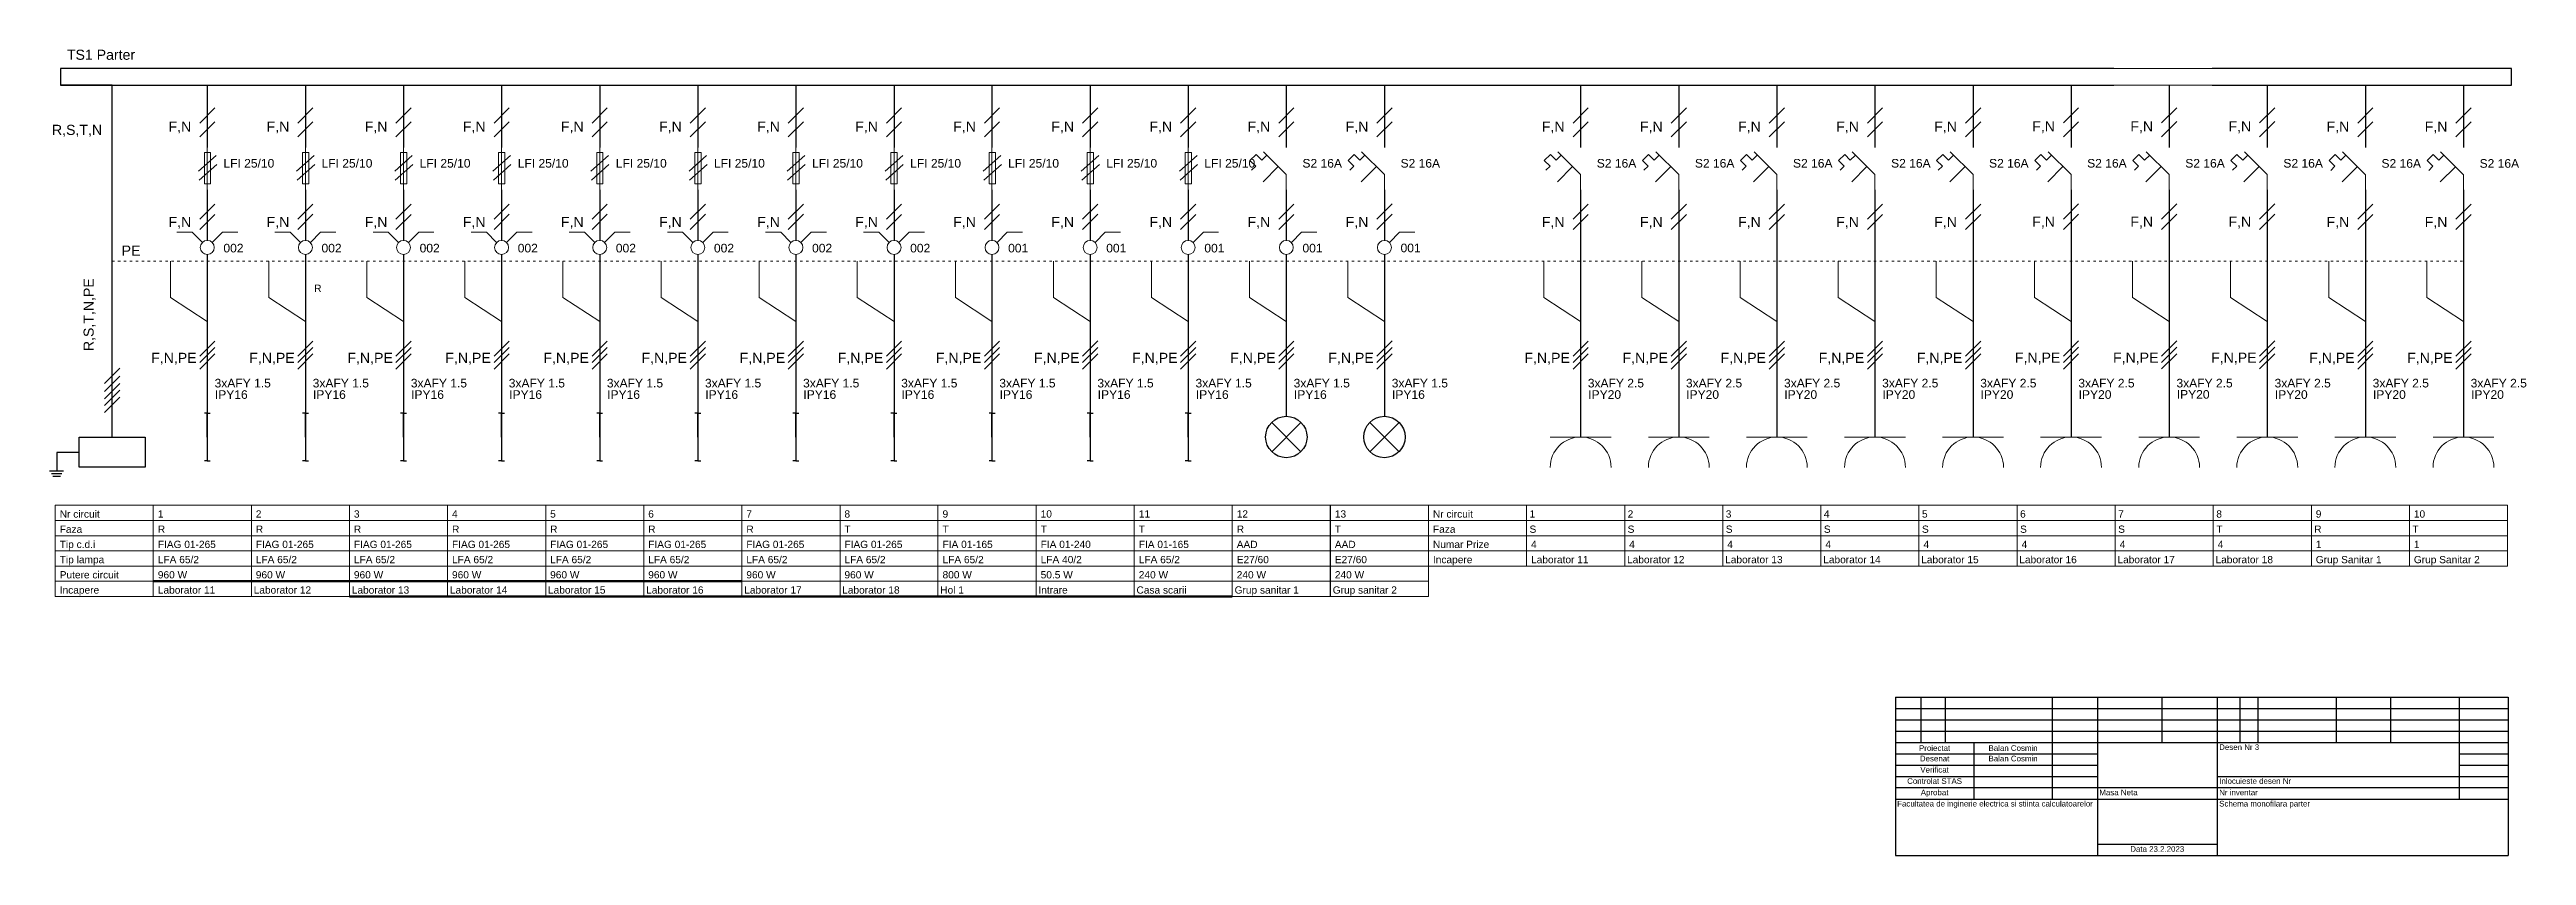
# Model space of a CAD drawing. Header units: inches. Extents: x 3 to 166, y 2 to 55.
import ezdxf

# ---------------------------------------------------------------- set-up
doc = ezdxf.new("R2010")
doc.units = ezdxf.units.IN
doc.header["$LTSCALE"] = 0.1
doc.header["$MEASUREMENT"] = 0
doc.linetypes.add('ACAD_ISO03W100', pattern=[30, 12, -18])
doc.styles.get("Standard").update_dxf_attribs({"font": 'arial.ttf'})

msp = doc.modelspace()

# ---------------------------------------------------------------- texts
at = {"lineweight": 13, "ltscale": 0.13}
for s, height, p in [('TS1 Parter', 0.664, (4.6, 54.17)), ('R,S,T,N', 0.664, (3.62, 49.23)), ('LFI 25/10', 0.567, (14.89, 47.08)), ('LFI 25/10', 0.567, (21.34, 47.08)), ('LFI 25/10', 0.567, (27.79, 47.08)), ('LFI 25/10', 0.567, (34.24, 47.08)), ('LFI 25/10', 0.567, (40.69, 47.08)), ('LFI 25/10', 0.567, (47.14, 47.08)), ('LFI 25/10', 0.567, (53.59, 47.08)), ('LFI 25/10', 0.567, (60.04, 47.08)), ('LFI 25/10', 0.567, (66.48, 47.08)), ('LFI 25/10', 0.567, (72.93, 47.08)), ('LFI 25/10', 0.567, (79.38, 47.08)), ('S2 16A', 0.567, (85.83, 47.08)), ('S2 16A', 0.567, (92.28, 47.08)), ('S2 16A', 0.567, (105.18, 47.08)), ('S2 16A', 0.567, (111.63, 47.08)), ('S2 16A', 0.567, (118.08, 47.08)), ('S2 16A', 0.567, (124.53, 47.08)), ('S2 16A', 0.567, (130.97, 47.08)), ('S2 16A', 0.567, (137.42, 47.08)), ('S2 16A', 0.567, (143.87, 47.08)), ('S2 16A', 0.567, (150.32, 47.08)), ('S2 16A', 0.567, (156.77, 47.07)), ('S2 16A', 0.567, (163.22, 47.07)), ('PE', 0.664, (8.2, 41.29)), ('002', 0.567, (14.89, 41.5)), ('002', 0.567, (21.34, 41.5)), ('002', 0.567, (27.79, 41.5)), ('002', 0.567, (34.24, 41.5)), ('002', 0.567, (40.69, 41.5)), ('002', 0.567, (47.14, 41.5)), ('002', 0.567, (53.59, 41.5)), ('002', 0.567, (60.04, 41.5)), ('001', 0.567, (66.48, 41.5)), ('001', 0.567, (72.93, 41.5)), ('001', 0.567, (79.38, 41.5)), ('001', 0.567, (85.83, 41.5)), ('001', 0.567, (92.28, 41.51)), ('3xAFY 1.5', 0.567, (14.31, 32.62)), ('3xAFY 1.5', 0.567, (20.76, 32.62)), ('3xAFY 1.5', 0.567, (27.21, 32.62)), ('3xAFY 1.5', 0.567, (33.65, 32.62)), ('3xAFY 1.5', 0.567, (40.1, 32.62)), ('3xAFY 1.5', 0.567, (46.55, 32.62)), ('3xAFY 1.5', 0.567, (53, 32.62)), ('3xAFY 1.5', 0.567, (59.45, 32.62)), ('3xAFY 1.5', 0.567, (65.9, 32.62)), ('3xAFY 1.5', 0.567, (72.35, 32.62)), ('3xAFY 1.5', 0.567, (78.8, 32.62)), ('3xAFY 1.5', 0.567, (85.25, 32.62)), ('3xAFY 1.5', 0.567, (91.7, 32.62)), ('3xAFY 2.5', 0.567, (104.59, 32.62)), ('3xAFY 2.5', 0.567, (111.04, 32.62)), ('3xAFY 2.5', 0.567, (117.49, 32.62)), ('3xAFY 2.5', 0.567, (123.94, 32.62)), ('3xAFY 2.5', 0.567, (130.39, 32.62)), ('3xAFY 2.5', 0.567, (136.84, 32.62)), ('3xAFY 2.5', 0.567, (143.29, 32.62)), ('3xAFY 2.5', 0.567, (149.74, 32.62)), ('3xAFY 2.5', 0.567, (156.19, 32.62)), ('3xAFY 2.5', 0.567, (162.63, 32.62)), ('IPY16', 0.567, (14.33, 31.87)), ('IPY16', 0.567, (20.78, 31.87)), ('IPY16', 0.567, (27.23, 31.87)), ('IPY16', 0.567, (33.68, 31.87)), ('IPY16', 0.567, (40.12, 31.87)), ('IPY16', 0.567, (46.57, 31.87)), ('IPY16', 0.567, (53.02, 31.87)), ('IPY16', 0.567, (59.47, 31.87)), ('IPY16', 0.567, (65.92, 31.87)), ('IPY16', 0.567, (72.37, 31.87)), ('IPY16', 0.567, (78.82, 31.87)), ('IPY16', 0.567, (85.27, 31.87)), ('IPY16', 0.567, (91.72, 31.87)), ('IPY20', 0.567, (104.62, 31.87)), ('IPY20', 0.567, (111.06, 31.87)), ('IPY20', 0.567, (117.51, 31.87)), ('IPY20', 0.567, (123.96, 31.87)), ('IPY20', 0.567, (130.41, 31.87)), ('IPY20', 0.567, (136.86, 31.87)), ('IPY20', 0.567, (143.31, 31.88)), ('IPY20', 0.567, (149.76, 31.87)), ('IPY20', 0.567, (156.21, 31.87)), ('IPY20', 0.567, (162.66, 31.87))]:
    msp.add_text(s, height=height, dxfattribs=at).set_placement(p)
msp.add_text('R,S,T,N,PE', height=0.664, rotation=90, dxfattribs=at).set_placement((6.36, 35.01))
at = {"linetype": 'ACAD_ISO03W100', "lineweight": 100}
for s, height, p in [('R', 0.477, (20.86, 38.9)), ('Nr circuit', 0.477, (4.13, 24.06)), ('1', 0.477, (10.58, 24.06)), ('2', 0.477, (17.02, 24.06)), ('3', 0.477, (23.47, 24.06)), ('4', 0.477, (29.92, 24.06)), ('5', 0.477, (36.37, 24.06)), ('6', 0.477, (42.82, 24.06)), ('7', 0.477, (49.27, 24.06)), ('8', 0.477, (55.72, 24.06)), ('9', 0.477, (62.17, 24.06)), ('10', 0.477, (68.62, 24.06)), ('11', 0.477, (75.07, 24.06)), ('12', 0.477, (81.51, 24.06)), ('13', 0.477, (87.96, 24.06)), ('Nr circuit', 0.477, (94.41, 24.06)), ('1', 0.477, (100.76, 24.06)), ('2', 0.477, (107.21, 24.06)), ('3', 0.477, (113.66, 24.06)), ('4', 0.477, (120.11, 24.06)), ('5', 0.477, (126.56, 24.06)), ('6', 0.477, (133.01, 24.06)), ('7', 0.477, (139.46, 24.06)), ('8', 0.477, (145.91, 24.06)), ('9', 0.477, (152.45, 24.06)), ('10', 0.477, (158.9, 24.06)), ('Faza', 0.477, (4.13, 23.06)), ('R', 0.477, (10.58, 23.06)), ('R', 0.477, (17.02, 23.06)), ('R', 0.477, (23.47, 23.06)), ('R', 0.477, (29.92, 23.06)), ('R', 0.477, (36.37, 23.06)), ('R', 0.477, (42.82, 23.06)), ('R', 0.477, (49.27, 23.06)), ('T', 0.477, (55.72, 23.06)), ('T', 0.477, (62.17, 23.06)), ('T', 0.477, (68.62, 23.06)), ('T', 0.477, (75.07, 23.06)), ('R', 0.477, (81.51, 23.06)), ('T', 0.477, (87.96, 23.06)), ('Faza', 0.477, (94.41, 23.06)), ('S', 0.477, (100.76, 23.06)), ('S', 0.477, (107.21, 23.06)), ('S', 0.477, (113.66, 23.06)), ('S', 0.477, (120.11, 23.06)), ('S', 0.477, (126.56, 23.06)), ('S', 0.477, (133.01, 23.06)), ('S', 0.477, (139.46, 23.06)), ('T', 0.477, (145.91, 23.06)), ('R', 0.477, (152.35, 23.06)), ('T', 0.477, (158.8, 23.06)), ('Tip c.d.i', 0.477, (4.13, 22.06)), ('Tip lampa', 0.477, (4.13, 21.06)), ('FIAG 01-265', 0.4768, (10.58, 22.06)), ('LFA 65/2', 0.477, (10.58, 21.06)), ('FIAG 01-265', 0.4768, (17.02, 22.06)), ('LFA 65/2', 0.477, (17.02, 21.06)), ('FIAG 01-265', 0.4768, (23.47, 22.06)), ('LFA 65/2', 0.477, (23.47, 21.06)), ('FIAG 01-265', 0.4768, (29.92, 22.06)), ('LFA 65/2', 0.477, (29.92, 21.06)), ('FIAG 01-265', 0.4768, (36.37, 22.06)), ('LFA 65/2', 0.477, (36.37, 21.06)), ('FIAG 01-265', 0.4768, (42.82, 22.06)), ('LFA 65/2', 0.477, (42.82, 21.06)), ('FIAG 01-265', 0.4768, (49.27, 22.06)), ('LFA 65/2', 0.477, (49.27, 21.06)), ('FIAG 01-265', 0.4768, (55.72, 22.06)), ('LFA 65/2', 0.477, (55.72, 21.06)), ('FIA 01-165', 0.477, (62.17, 22.06)), ('LFA 65/2', 0.477, (62.17, 21.06)), ('FIA 01-240', 0.477, (68.62, 22.06)), ('LFA 40/2', 0.477, (68.62, 21.06)), ('FIA 01-165', 0.477, (75.07, 22.06)), ('LFA 65/2', 0.477, (75.07, 21.06)), ('AAD', 0.477, (81.51, 22.06)), ('E27/60', 0.477, (81.51, 21.06)), ('AAD', 0.477, (87.96, 22.06)), ('E27/60', 0.477, (87.96, 21.06)), ('Numar Prize', 0.4768, (94.41, 22.06)), ('Incapere', 0.477, (94.41, 21.06)), ('4', 0.477, (100.86, 22.06)), ('Laborator 11', 0.4768, (100.86, 21.06)), ('Laborator 12', 0.4768, (107.17, 21.06)), ('4', 0.477, (107.31, 22.06)), ('Laborator 13', 0.4768, (113.62, 21.06)), ('4', 0.477, (113.76, 22.06)), ('Laborator 14', 0.4768, (120.07, 21.06)), ('4', 0.477, (120.21, 22.06)), ('Laborator 15', 0.4768, (126.51, 21.06)), ('4', 0.477, (126.66, 22.06)), ('Laborator 16', 0.4768, (132.96, 21.06)), ('4', 0.477, (133.11, 22.06)), ('Laborator 17', 0.4768, (139.41, 21.06)), ('4', 0.477, (139.56, 22.06)), ('Laborator 18', 0.4768, (145.86, 21.06)), ('4', 0.477, (146, 22.06)), ('Grup Sanitar 1', 0.4768, (152.45, 21.06)), ('1', 0.477, (152.45, 22.06)), ('Grup Sanitar 2', 0.4768, (158.9, 21.06)), ('1', 0.477, (158.9, 22.06)), ('Putere circuit', 0.4768, (4.13, 20.06)), ('960 W', 0.477, (10.58, 20.06)), ('Laborator 11', 0.4768, (10.58, 19.06)), ('Laborator 12', 0.4768, (16.88, 19.06)), ('960 W', 0.477, (17.02, 20.06)), ('Laborator 13', 0.4768, (23.33, 19.06)), ('960 W', 0.477, (23.47, 20.06)), ('Laborator 14', 0.4768, (29.78, 19.06)), ('960 W', 0.477, (29.92, 20.06)), ('Laborator 15', 0.4768, (36.23, 19.06)), ('960 W', 0.477, (36.37, 20.06)), ('Laborator 16', 0.4768, (42.68, 19.06)), ('960 W', 0.477, (42.82, 20.06)), ('Laborator 17', 0.4768, (49.13, 19.06)), ('960 W', 0.477, (49.27, 20.06)), ('Laborator 18', 0.4768, (55.57, 19.06)), ('960 W', 0.477, (55.72, 20.06)), ('Hol 1', 0.477, (62.02, 19.06)), ('800 W', 0.477, (62.17, 20.06)), ('50.5 W', 0.477, (68.62, 20.06)), ('Casa scarii', 0.4768, (74.92, 19.06)), ('240 W', 0.477, (75.07, 20.06)), ('Grup sanitar 1', 0.4768, (81.37, 19.06)), ('240 W', 0.477, (81.51, 20.06)), ('Grup sanitar 2', 0.4768, (87.82, 19.06)), ('240 W', 0.477, (87.96, 20.06)), ('Incapere', 0.477, (4.13, 19.06)), ('Intrare', 0.477, (68.47, 19.06))]:
    msp.add_text(s, height=height, dxfattribs=at).set_placement(p)
at = {"lineweight": 13, "char_height": 0.664, "width": 3.3051, "attachment_point": 1}
for s, insert in [('F,N', (11.28, 50.11)), ('F,N', (17.73, 50.11)), ('F,N', (24.18, 50.11)), ('F,N', (30.63, 50.11)), ('F,N', (37.08, 50.11)), ('F,N', (43.53, 50.11)), ('F,N', (49.98, 50.11)), ('F,N', (56.43, 50.11)), ('F,N', (62.87, 50.11)), ('F,N', (69.32, 50.11)), ('F,N', (75.77, 50.11)), ('F,N', (82.22, 50.11)), ('F,N', (88.67, 50.11)), ('F,N', (101.57, 50.11)), ('F,N', (108.02, 50.11)), ('F,N', (114.47, 50.11)), ('F,N', (120.92, 50.11)), ('F,N', (127.36, 50.11)), ('F,N', (133.81, 50.12)), ('F,N', (140.26, 50.12)), ('F,N', (146.71, 50.12)), ('F,N', (153.16, 50.11)), ('F,N', (159.61, 50.11)), ('F,N', (11.28, 43.84)), ('F,N', (17.73, 43.84)), ('F,N', (24.18, 43.84)), ('F,N', (30.63, 43.84)), ('F,N', (37.08, 43.84)), ('F,N', (43.53, 43.84)), ('F,N', (49.98, 43.84)), ('F,N', (56.43, 43.84)), ('F,N', (62.87, 43.84)), ('F,N', (69.32, 43.84)), ('F,N', (75.77, 43.84)), ('F,N', (82.22, 43.84)), ('F,N', (88.67, 43.84)), ('F,N', (101.57, 43.84)), ('F,N', (108.02, 43.84)), ('F,N', (114.47, 43.84)), ('F,N', (120.92, 43.84)), ('F,N', (127.36, 43.84)), ('F,N', (133.81, 43.85)), ('F,N', (140.26, 43.85)), ('F,N', (146.71, 43.85)), ('F,N', (153.16, 43.84)), ('F,N', (159.61, 43.84)), ('F,N,PE', (10.14, 34.9)), ('F,N,PE', (16.59, 34.9)), ('F,N,PE', (23.04, 34.9)), ('F,N,PE', (29.48, 34.9)), ('F,N,PE', (35.93, 34.9)), ('F,N,PE', (42.38, 34.9)), ('F,N,PE', (48.83, 34.9)), ('F,N,PE', (55.28, 34.9)), ('F,N,PE', (61.73, 34.9)), ('F,N,PE', (68.18, 34.9)), ('F,N,PE', (74.63, 34.9)), ('F,N,PE', (81.08, 34.9)), ('F,N,PE', (87.53, 34.9)), ('F,N,PE', (100.42, 34.9)), ('F,N,PE', (106.87, 34.9)), ('F,N,PE', (113.32, 34.9)), ('F,N,PE', (119.77, 34.9)), ('F,N,PE', (126.22, 34.9)), ('F,N,PE', (132.67, 34.91)), ('F,N,PE', (139.12, 34.91)), ('F,N,PE', (145.57, 34.91)), ('F,N,PE', (152.02, 34.9)), ('F,N,PE', (158.46, 34.9))]:
    msp.add_mtext(s, dxfattribs=dict(at, insert=insert))

# ---------------------------------------------------------------- blocks, each defined once
blk = doc.blocks.new('*T1')
at = {"color": 0, "linetype": 'ByBlock', "lineweight": -2, "ltscale": 0.13, "transparency": 16777216}
for p, q in [((0, 0), (40.28, 0)), ((0, 0), (0, -2.97)), ((1.68, 0), (1.68, -2.97)), ((3.27, 0), (3.27, -2.97)), ((10.32, 0), (10.32, -2.97)), ((13.29, 0), (13.29, -2.97)), ((17.53, 0), (17.53, -2.97)), ((21.16, 0), (21.16, -2.97)), ((22.64, 0), (22.64, -2.97)), ((23.82, 0), (23.82, -2.97)), ((28.98, 0), (28.98, -2.97)), ((32.56, 0), (32.56, -2.97)), ((37.06, 0), (37.06, -2.97)), ((40.28, 0), (40.28, -2.97)), ((0, -0.74), (40.28, -0.74)), ((0, -1.49), (40.28, -1.49)), ((0, -2.23), (40.28, -2.23)), ((0, -2.97), (40.28, -2.97))]:
    blk.add_line(p, q, dxfattribs=at)
blk = doc.blocks.new('*T2')
at = {"color": 0, "linetype": 'ByBlock', "lineweight": -2, "ltscale": 0.13, "transparency": 16777216}
for p, q in [((0, 0), (40.28, 0)), ((0, 0), (0, -3.72)), ((5.16, 0), (5.16, -3.72)), ((10.32, 0), (10.32, -3.72)), ((13.29, 0), (13.29, -3.72)), ((21.16, 0), (21.16, -3.72)), ((37.06, 0), (37.06, -3.72)), ((40.28, 0), (40.28, -3.72)), ((0, -0.74), (13.29, -0.74)), ((0, -1.49), (13.29, -1.49)), ((37.06, -0.74), (40.28, -0.74)), ((37.06, -1.49), (40.28, -1.49)), ((0, -2.23), (13.29, -2.23)), ((0, -2.97), (40.28, -2.97)), ((21.16, -2.23), (40.28, -2.23)), ((0, -3.72), (40.28, -3.72))]:
    blk.add_line(p, q, dxfattribs=at)
at = {"color": 0, "lineweight": 13, "ltscale": 0.13, "transparency": 16777216}
for s, insert, char_height, width, attachment_point in [('Proiectat', (2.58, -0.37), 0.372, 4.9122, 5), ('Verificat', (2.58, -1.61), 0.372, 4.9122, 2), ('Desenat', (2.58, -0.87), 0.372, 4.9122, 2), ('Balan Cosmin', (7.74, -0.37), 0.3715, 4.9122, 5), ('Balan Cosmin', (7.74, -0.87), 0.3715, 4.9122, 2), ('Desen Nr 3', (21.29, -0.12), 0.372, 15.6514, 1), ('Controlat STAS', (2.58, -2.35), 0.3715, 4.9122, 2), ('Aprobat', (2.58, -3.1), 0.372, 4.9122, 2), ('Masa Neta', (13.41, -3.1), 0.372, 7.6252, 1), ('Inlocuieste desen Nr', (21.29, -2.35), 0.3715, 15.6514, 1), ('Nr inventar', (21.29, -3.1), 0.3715, 15.6514, 1)]:
    blk.add_mtext(s, dxfattribs=dict(at, insert=insert, char_height=char_height, width=width, attachment_point=attachment_point))
blk = doc.blocks.new('*T3')
at = {"color": 0, "linetype": 'ByBlock', "lineweight": -2, "ltscale": 0.13, "transparency": 16777216}
for p, q in [((0, 0), (40.28, 0)), ((0, 0), (0, -3.72)), ((13.29, 0), (13.29, -3.72)), ((21.16, 0), (21.16, -3.72)), ((40.28, 0), (40.28, -3.72)), ((13.29, -2.97), (21.16, -2.97)), ((0, -3.72), (40.28, -3.72))]:
    blk.add_line(p, q, dxfattribs=at)
at = {"color": 0, "lineweight": 13, "ltscale": 0.13, "transparency": 16777216, "char_height": 0.3715}
for s, insert, width, attachment_point in [('Facultatea de inginerie electrica si stiinta calculatoarelor', (0.12, -0.12), 13.0407, 1), ('Schema monofilara parter', (21.29, -0.12), 18.8721, 1), ('Data 23.2.2023', (17.22, -3.1), 7.6252, 2)]:
    blk.add_mtext(s, dxfattribs=dict(at, insert=insert, width=width, attachment_point=attachment_point))

# ---------------------------------------------------------------- linework, layer by layer
for p, q in [((7.57, 52.51), (4.17, 52.51)), ((7.57, 29.34), (7.57, 52.51)), ((13.83, 52.51), (13.83, 48.4)), ((20.28, 52.51), (20.28, 48.4)), ((26.73, 52.51), (26.73, 48.4)), ((33.18, 52.51), (33.18, 48.4)), ((39.63, 52.51), (39.63, 48.4)), ((46.08, 52.51), (46.08, 48.4)), ((52.53, 52.51), (52.53, 48.4)), ((58.98, 52.51), (58.98, 48.4)), ((65.42, 52.51), (65.42, 48.4)), ((71.87, 52.51), (71.87, 48.4)), ((78.32, 52.51), (78.32, 48.4)), ((84.77, 52.51), (84.77, 48.4)), ((91.22, 52.51), (91.22, 48.4)), ((104.12, 52.51), (104.12, 48.4)), ((110.57, 52.51), (110.57, 48.4)), ((117.02, 52.51), (117.02, 48.4)), ((123.47, 52.51), (123.47, 48.4)), ((129.92, 52.51), (129.92, 48.4)), ((136.36, 52.51), (136.36, 48.4)), ((142.81, 52.51), (142.81, 48.4)), ((149.26, 52.51), (149.26, 48.4)), ((155.71, 52.51), (155.71, 48.4)), ((162.16, 52.51), (162.16, 48.4)), ((13.33, 50.01), (14.33, 51.01)), ((19.78, 50.01), (20.78, 51.01)), ((26.23, 50.01), (27.23, 51.01)), ((32.68, 50.01), (33.68, 51.01)), ((39.13, 50.01), (40.13, 51.01)), ((45.58, 50.01), (46.58, 51.01)), ((52.03, 50.01), (53.03, 51.01)), ((58.48, 50.01), (59.48, 51.01)), ((64.92, 50.01), (65.92, 51.01)), ((71.37, 50.01), (72.37, 51.01)), ((77.82, 50.01), (78.82, 51.01)), ((84.27, 50.01), (85.27, 51.01)), ((90.72, 50.01), (91.72, 51.01)), ((103.62, 50.01), (104.62, 51.01)), ((110.07, 50.01), (111.07, 51.01)), ((116.52, 50.01), (117.52, 51.01)), ((122.97, 50.01), (123.97, 51.01)), ((129.42, 50.01), (130.42, 51.01)), ((135.86, 50.02), (136.86, 51.02)), ((142.31, 50.02), (143.31, 51.02)), ((148.76, 50.02), (149.76, 51.02)), ((155.21, 50.01), (156.21, 51.01)), ((161.66, 50.01), (162.66, 51.01)), ((13.33, 49.1), (14.33, 50.1)), ((19.78, 49.1), (20.78, 50.1)), ((26.23, 49.1), (27.23, 50.1)), ((32.68, 49.1), (33.68, 50.1)), ((39.13, 49.1), (40.13, 50.1)), ((45.58, 49.1), (46.58, 50.1)), ((52.03, 49.1), (53.03, 50.1)), ((58.48, 49.1), (59.48, 50.1)), ((64.92, 49.1), (65.92, 50.1)), ((71.37, 49.1), (72.37, 50.1)), ((77.82, 49.1), (78.82, 50.1)), ((84.27, 49.1), (85.27, 50.1)), ((90.72, 49.1), (91.72, 50.1)), ((103.62, 49.1), (104.62, 50.1)), ((110.07, 49.1), (111.07, 50.1)), ((116.52, 49.1), (117.52, 50.1)), ((122.97, 49.1), (123.97, 50.1)), ((129.42, 49.1), (130.42, 50.1)), ((135.86, 49.1), (136.86, 50.1)), ((142.31, 49.11), (143.31, 50.11)), ((148.76, 49.11), (149.76, 50.11)), ((155.21, 49.1), (156.21, 50.1)), ((161.66, 49.1), (162.66, 50.1)), ((13.83, 45.62), (13.83, 42.29)), ((20.28, 45.62), (20.28, 42.29)), ((26.73, 45.62), (26.73, 42.29)), ((33.18, 45.62), (33.18, 42.29)), ((39.63, 45.62), (39.63, 42.29)), ((46.08, 45.62), (46.08, 42.29)), ((52.53, 45.62), (52.53, 42.29)), ((58.98, 45.62), (58.98, 42.29)), ((65.42, 45.62), (65.42, 42.29)), ((71.87, 45.62), (71.87, 42.29)), ((78.32, 45.62), (78.32, 42.29)), ((84.77, 45.62), (84.77, 42.29)), ((91.22, 45.62), (91.22, 42.29)), ((104.12, 45.62), (104.12, 29.36)), ((110.57, 45.62), (110.57, 29.36)), ((117.02, 45.62), (117.02, 29.36)), ((123.47, 45.62), (123.47, 29.36)), ((129.92, 45.62), (129.92, 29.36)), ((136.36, 45.62), (136.36, 29.36)), ((142.81, 45.62), (142.81, 29.36)), ((149.26, 45.62), (149.26, 29.36)), ((155.71, 45.62), (155.71, 29.36)), ((162.16, 45.62), (162.16, 29.36)), ((13.33, 43.68), (14.33, 44.68)), ((13.33, 43), (14.33, 44)), ((19.78, 43.68), (20.78, 44.68)), ((19.78, 43.01), (20.78, 44.01)), ((26.23, 43.68), (27.23, 44.68)), ((26.23, 43), (27.23, 44)), ((32.68, 43.68), (33.68, 44.68)), ((32.68, 43.01), (33.68, 44.01)), ((39.13, 43.68), (40.13, 44.68)), ((39.13, 43.01), (40.13, 44.01)), ((45.58, 43.68), (46.58, 44.68)), ((45.58, 43.01), (46.58, 44.01)), ((52.03, 43.68), (53.03, 44.68)), ((52.03, 43.01), (53.03, 44.01)), ((58.48, 43.68), (59.48, 44.68)), ((58.48, 43), (59.48, 44)), ((64.92, 43.68), (65.92, 44.68)), ((64.92, 43), (65.92, 44)), ((71.37, 43.68), (72.37, 44.68)), ((71.37, 43.01), (72.37, 44.01)), ((77.82, 43.68), (78.82, 44.68)), ((77.82, 43), (78.82, 44)), ((84.27, 43.68), (85.27, 44.68)), ((84.27, 43), (85.27, 44)), ((90.72, 43.69), (91.72, 44.69)), ((90.72, 43.01), (91.72, 44.01)), ((103.62, 43.68), (104.62, 44.68)), ((103.62, 43), (104.62, 44)), ((110.07, 43.68), (111.07, 44.68)), ((110.07, 43), (111.07, 44)), ((116.52, 43.68), (117.52, 44.68)), ((116.52, 43), (117.52, 44)), ((122.97, 43.68), (123.97, 44.68)), ((122.97, 43), (123.97, 44)), ((129.42, 43.68), (130.42, 44.68)), ((129.42, 43), (130.42, 44)), ((135.86, 43.69), (136.86, 44.69)), ((135.86, 43.01), (136.86, 44.01)), ((142.31, 43.69), (143.31, 44.69)), ((142.31, 43.01), (143.31, 44.01)), ((148.76, 43.69), (149.76, 44.69)), ((148.76, 43.01), (149.76, 44.01)), ((155.21, 43.68), (156.21, 44.68)), ((155.21, 43), (156.21, 44)), ((161.66, 43.68), (162.66, 44.68)), ((161.66, 43), (162.66, 44)), ((13.83, 41.37), (13.83, 29.36)), ((20.28, 41.37), (20.28, 29.36)), ((26.73, 41.37), (26.73, 29.36)), ((33.18, 41.37), (33.18, 29.36)), ((39.63, 41.37), (39.63, 29.36)), ((46.08, 41.37), (46.08, 29.36)), ((52.53, 41.37), (52.53, 29.36)), ((58.98, 41.37), (58.98, 29.36)), ((65.42, 41.37), (65.42, 29.36)), ((71.87, 41.37), (71.87, 29.36)), ((78.32, 41.37), (78.32, 29.36)), ((84.77, 41.37), (84.77, 30.72)), ((91.22, 41.37), (91.22, 30.72)), ((13.33, 34.67), (14.33, 35.67)), ((13.33, 34.25), (14.33, 35.25)), ((13.33, 33.83), (14.33, 34.83)), ((19.78, 34.67), (20.78, 35.67)), ((19.78, 34.25), (20.78, 35.25)), ((19.78, 33.83), (20.78, 34.83)), ((26.23, 34.67), (27.23, 35.67)), ((26.23, 34.25), (27.23, 35.25)), ((26.23, 33.83), (27.23, 34.83)), ((32.68, 34.67), (33.68, 35.67)), ((32.68, 34.25), (33.68, 35.25)), ((32.68, 33.83), (33.68, 34.83)), ((39.13, 34.67), (40.13, 35.67)), ((39.13, 34.25), (40.13, 35.25)), ((39.13, 33.83), (40.13, 34.83)), ((45.58, 34.67), (46.58, 35.67)), ((45.58, 34.25), (46.58, 35.25)), ((45.58, 33.83), (46.58, 34.83)), ((52.03, 34.67), (53.03, 35.67)), ((52.03, 34.25), (53.03, 35.25)), ((52.03, 33.83), (53.03, 34.83)), ((58.48, 34.67), (59.48, 35.67)), ((58.48, 34.25), (59.48, 35.25)), ((58.48, 33.83), (59.48, 34.83)), ((64.92, 34.67), (65.92, 35.67)), ((64.92, 34.25), (65.92, 35.25)), ((64.92, 33.83), (65.92, 34.83)), ((71.37, 34.68), (72.37, 35.68)), ((71.37, 34.25), (72.37, 35.25)), ((71.37, 33.83), (72.37, 34.83)), ((77.82, 34.67), (78.82, 35.67)), ((77.82, 34.25), (78.82, 35.25)), ((77.82, 33.83), (78.82, 34.83)), ((84.27, 34.67), (85.27, 35.67)), ((84.27, 34.25), (85.27, 35.25)), ((84.27, 33.83), (85.27, 34.83)), ((90.72, 34.68), (91.72, 35.68)), ((90.72, 34.25), (91.72, 35.25)), ((90.72, 33.83), (91.72, 34.83)), ((103.62, 34.67), (104.62, 35.67)), ((103.62, 34.25), (104.62, 35.25)), ((103.62, 33.83), (104.62, 34.83)), ((110.07, 34.67), (111.07, 35.67)), ((110.07, 34.25), (111.07, 35.25)), ((110.07, 33.83), (111.07, 34.83)), ((116.52, 34.67), (117.52, 35.67)), ((116.52, 34.25), (117.52, 35.25)), ((116.52, 33.83), (117.52, 34.83)), ((122.97, 34.67), (123.97, 35.67)), ((122.97, 34.25), (123.97, 35.25)), ((122.97, 33.83), (123.97, 34.83)), ((129.42, 34.67), (130.42, 35.67)), ((129.42, 34.25), (130.42, 35.25)), ((129.42, 33.83), (130.42, 34.83)), ((135.86, 34.68), (136.86, 35.68)), ((135.86, 34.26), (136.86, 35.26)), ((135.86, 33.83), (136.86, 34.83)), ((142.31, 34.68), (143.31, 35.68)), ((142.31, 34.26), (143.31, 35.26)), ((142.31, 33.84), (143.31, 34.84)), ((148.76, 34.68), (149.76, 35.68)), ((148.76, 34.26), (149.76, 35.26)), ((148.76, 33.84), (149.76, 34.84)), ((155.21, 34.67), (156.21, 35.67)), ((155.21, 34.25), (156.21, 35.25)), ((155.21, 33.83), (156.21, 34.83)), ((161.66, 34.67), (162.66, 35.67)), ((161.66, 34.25), (162.66, 35.25)), ((161.66, 33.83), (162.66, 34.83)), ((7.07, 32.88), (8.07, 33.88)), ((7.07, 32.36), (8.07, 33.36)), ((7.07, 31.87), (8.07, 32.87)), ((7.07, 31.44), (8.07, 32.44)), ((7.07, 30.98), (8.07, 31.98)), ((13.83, 30.92), (13.64, 30.92)), ((13.83, 29.36), (13.83, 30.92)), ((13.83, 30.92), (14.03, 30.92)), ((13.83, 29.36), (13.83, 27.8)), ((20.28, 30.92), (20.09, 30.92)), ((20.28, 29.36), (20.28, 30.92)), ((20.28, 30.92), (20.48, 30.92)), ((20.28, 29.36), (20.28, 27.8)), ((26.73, 30.92), (26.54, 30.92)), ((26.73, 29.36), (26.73, 30.92)), ((26.73, 30.92), (26.93, 30.92)), ((26.73, 29.36), (26.73, 27.8)), ((33.18, 30.92), (32.98, 30.92)), ((33.18, 29.36), (33.18, 30.92)), ((33.18, 30.92), (33.37, 30.92)), ((33.18, 29.36), (33.18, 27.8)), ((39.63, 30.92), (39.43, 30.92)), ((39.63, 29.36), (39.63, 30.92)), ((39.63, 30.92), (39.82, 30.92)), ((39.63, 29.36), (39.63, 27.8)), ((46.08, 30.92), (45.88, 30.92)), ((46.08, 29.36), (46.08, 30.92)), ((46.08, 30.92), (46.27, 30.92)), ((46.08, 29.36), (46.08, 27.8)), ((52.53, 30.92), (52.33, 30.92)), ((52.53, 29.36), (52.53, 30.92)), ((52.53, 30.92), (52.72, 30.92)), ((52.53, 29.36), (52.53, 27.8)), ((58.98, 30.92), (58.78, 30.92)), ((58.98, 29.36), (58.98, 30.92)), ((58.98, 30.92), (59.17, 30.92)), ((58.98, 29.36), (58.98, 27.8)), ((65.42, 30.92), (65.23, 30.92)), ((65.42, 29.36), (65.42, 30.92)), ((65.42, 30.92), (65.62, 30.92)), ((65.42, 29.36), (65.42, 27.8)), ((71.87, 30.92), (71.68, 30.92)), ((71.87, 29.36), (71.87, 30.92)), ((71.87, 30.92), (72.07, 30.92)), ((71.87, 29.36), (71.87, 27.8)), ((78.32, 30.92), (78.13, 30.92)), ((78.32, 29.36), (78.32, 30.92)), ((78.32, 30.92), (78.52, 30.92)), ((78.32, 29.36), (78.32, 27.8)), ((85.73, 30.32), (83.81, 28.39)), ((83.81, 30.32), (85.73, 28.39)), ((92.18, 30.32), (90.26, 28.39)), ((90.26, 30.32), (92.18, 28.39)), ((5.4, 28.35), (3.94, 28.35)), ((3.94, 28.35), (3.94, 27.11)), ((13.83, 27.8), (13.64, 27.8)), ((13.83, 27.8), (14.03, 27.8)), ((20.28, 27.8), (20.09, 27.8)), ((20.28, 27.8), (20.48, 27.8)), ((26.73, 27.8), (26.54, 27.8)), ((26.73, 27.8), (26.93, 27.8)), ((33.18, 27.8), (32.98, 27.8)), ((33.18, 27.8), (33.37, 27.8)), ((39.63, 27.8), (39.43, 27.8)), ((39.63, 27.8), (39.82, 27.8)), ((46.08, 27.8), (45.88, 27.8)), ((46.08, 27.8), (46.27, 27.8)), ((52.53, 27.8), (52.33, 27.8)), ((52.53, 27.8), (52.72, 27.8)), ((58.98, 27.8), (58.78, 27.8)), ((58.98, 27.8), (59.17, 27.8)), ((65.42, 27.8), (65.23, 27.8)), ((65.42, 27.8), (65.62, 27.8)), ((71.87, 27.8), (71.68, 27.8)), ((71.87, 27.8), (72.07, 27.8)), ((78.32, 27.8), (78.13, 27.8)), ((78.32, 27.8), (78.52, 27.8)), ((4.38, 27.11), (3.46, 27.11)), ((4.26, 26.94), (3.58, 26.94)), ((4.17, 26.76), (3.67, 26.76)), ((87.67, 18.87), (87.67, 24.87))]:
    msp.add_line(p, q)
at = {"lineweight": 13, "ltscale": 0.13}
for p, q in [((139.18, 53.59), (145.63, 53.59)), ((139.18, 52.51), (145.63, 52.51)), ((13.25, 46.84), (14.41, 47.88)), ((13.29, 46.25), (14.45, 47.28)), ((13.83, 48.4), (13.83, 45.62)), ((19.7, 46.84), (20.86, 47.88)), ((19.74, 46.25), (20.9, 47.28)), ((20.28, 48.4), (20.28, 45.62)), ((26.15, 46.84), (27.31, 47.88)), ((26.19, 46.25), (27.35, 47.28)), ((26.73, 48.4), (26.73, 45.62)), ((32.6, 46.84), (33.76, 47.88)), ((32.64, 46.25), (33.79, 47.28)), ((33.18, 48.4), (33.18, 45.62)), ((39.05, 46.84), (40.21, 47.88)), ((39.08, 46.25), (40.24, 47.28)), ((39.63, 48.4), (39.63, 45.62)), ((45.5, 46.84), (46.66, 47.88)), ((45.53, 46.25), (46.69, 47.28)), ((46.08, 48.4), (46.08, 45.62)), ((51.95, 46.84), (53.11, 47.88)), ((51.98, 46.25), (53.14, 47.28)), ((52.53, 48.4), (52.53, 45.62)), ((58.4, 46.84), (59.56, 47.88)), ((58.43, 46.25), (59.59, 47.28)), ((58.98, 48.4), (58.98, 45.62)), ((64.85, 46.84), (66, 47.88)), ((64.88, 46.25), (66.04, 47.28)), ((65.42, 48.4), (65.42, 45.62)), ((71.29, 46.84), (72.45, 47.88)), ((71.33, 46.25), (72.49, 47.28)), ((71.87, 48.4), (71.87, 45.62)), ((77.74, 46.84), (78.9, 47.88)), ((77.78, 46.25), (78.94, 47.28)), ((78.32, 48.4), (78.32, 45.62)), ((82.38, 47.55), (82.78, 47.95)), ((82.76, 47.17), (82.38, 47.55)), ((83.16, 47.57), (82.78, 47.95)), ((83.16, 47.57), (83.49, 47.9)), ((84.77, 46.62), (83.27, 48.12)), ((88.83, 47.55), (89.23, 47.95)), ((89.21, 47.17), (88.83, 47.55)), ((89.61, 47.57), (89.23, 47.95)), ((89.61, 47.57), (89.94, 47.9)), ((91.22, 46.62), (89.72, 48.12)), ((101.73, 47.55), (102.13, 47.95)), ((102.11, 47.17), (101.73, 47.55)), ((102.51, 47.57), (102.13, 47.95)), ((102.51, 47.57), (102.83, 47.9)), ((104.12, 46.62), (102.62, 48.12)), ((108.18, 47.55), (108.58, 47.95)), ((108.55, 47.17), (108.18, 47.55)), ((108.96, 47.57), (108.58, 47.95)), ((108.96, 47.57), (109.28, 47.9)), ((110.57, 46.62), (109.07, 48.12)), ((114.63, 47.55), (115.03, 47.95)), ((115, 47.17), (114.63, 47.55)), ((115.4, 47.57), (115.03, 47.95)), ((115.4, 47.57), (115.73, 47.9)), ((117.02, 46.62), (115.52, 48.12)), ((121.08, 47.55), (121.48, 47.95)), ((121.45, 47.17), (121.08, 47.55)), ((121.85, 47.57), (121.48, 47.95)), ((121.85, 47.57), (122.18, 47.9)), ((123.47, 46.62), (121.97, 48.12)), ((127.52, 47.55), (127.93, 47.95)), ((127.9, 47.17), (127.52, 47.55)), ((128.3, 47.57), (127.93, 47.95)), ((128.3, 47.57), (128.63, 47.9)), ((129.92, 46.62), (128.42, 48.12)), ((133.97, 47.55), (134.37, 47.95)), ((134.35, 47.17), (133.97, 47.55)), ((134.75, 47.57), (134.37, 47.95)), ((134.75, 47.57), (135.08, 47.9)), ((136.36, 46.62), (134.86, 48.12)), ((140.42, 47.55), (140.82, 47.95)), ((140.8, 47.17), (140.42, 47.55)), ((141.2, 47.57), (140.82, 47.95)), ((141.2, 47.57), (141.53, 47.9)), ((142.81, 46.62), (141.31, 48.12)), ((146.87, 47.55), (147.27, 47.95)), ((147.25, 47.17), (146.87, 47.55)), ((147.65, 47.57), (147.27, 47.95)), ((147.65, 47.57), (147.98, 47.9)), ((149.26, 46.62), (147.76, 48.12)), ((153.32, 47.54), (153.72, 47.94)), ((153.7, 47.17), (153.32, 47.54)), ((154.1, 47.57), (153.72, 47.94)), ((154.1, 47.57), (154.43, 47.89)), ((155.71, 46.61), (154.21, 48.11)), ((159.77, 47.54), (160.17, 47.94)), ((160.15, 47.17), (159.77, 47.54)), ((160.55, 47.57), (160.17, 47.94)), ((160.55, 47.57), (160.88, 47.89)), ((162.16, 46.61), (160.66, 48.11)), ((82.49, 46.9), (82.76, 47.17)), ((84.24, 47.15), (83.24, 46.15)), ((84.77, 45.62), (84.77, 46.62)), ((88.94, 46.9), (89.21, 47.17)), ((90.69, 47.15), (89.69, 46.15)), ((91.22, 45.62), (91.22, 46.62)), ((101.83, 46.9), (102.11, 47.17)), ((103.59, 47.15), (102.59, 46.15)), ((104.12, 45.62), (104.12, 46.62)), ((108.28, 46.9), (108.55, 47.17)), ((110.04, 47.15), (109.04, 46.15)), ((110.57, 45.62), (110.57, 46.62)), ((114.73, 46.9), (115, 47.17)), ((116.49, 47.15), (115.49, 46.15)), ((117.02, 45.62), (117.02, 46.62)), ((121.18, 46.9), (121.45, 47.17)), ((122.94, 47.15), (121.94, 46.15)), ((123.47, 45.62), (123.47, 46.62)), ((127.63, 46.9), (127.9, 47.17)), ((129.39, 47.15), (128.39, 46.15)), ((129.92, 45.62), (129.92, 46.62)), ((134.08, 46.9), (134.35, 47.17)), ((135.83, 47.15), (134.83, 46.15)), ((136.36, 45.62), (136.36, 46.62)), ((140.53, 46.9), (140.8, 47.17)), ((142.28, 47.15), (141.28, 46.15)), ((142.81, 45.62), (142.81, 46.62)), ((146.98, 46.9), (147.25, 47.17)), ((148.73, 47.15), (147.73, 46.15)), ((149.26, 45.62), (149.26, 46.62)), ((153.43, 46.89), (153.7, 47.17)), ((155.18, 47.14), (154.18, 46.14)), ((155.71, 45.61), (155.71, 46.61)), ((159.88, 46.89), (160.15, 47.17)), ((161.63, 47.14), (160.63, 46.14)), ((162.16, 45.61), (162.16, 46.61)), ((12.83, 42.83), (11.83, 42.83)), ((13.51, 42.15), (12.83, 42.83)), ((14.16, 42.15), (14.83, 42.83)), ((14.83, 42.83), (15.83, 42.83)), ((19.28, 42.83), (18.28, 42.83)), ((19.96, 42.15), (19.28, 42.83)), ((20.61, 42.15), (21.28, 42.83)), ((21.28, 42.83), (22.28, 42.83)), ((25.73, 42.83), (24.73, 42.83)), ((26.41, 42.15), (25.73, 42.83)), ((27.06, 42.15), (27.73, 42.83)), ((27.73, 42.83), (28.73, 42.83)), ((32.18, 42.83), (31.18, 42.83)), ((32.85, 42.15), (32.18, 42.83)), ((33.5, 42.16), (34.18, 42.83)), ((34.18, 42.83), (35.18, 42.83)), ((38.63, 42.83), (37.63, 42.83)), ((39.3, 42.15), (38.63, 42.83)), ((39.95, 42.16), (40.63, 42.83)), ((40.63, 42.83), (41.63, 42.83)), ((45.08, 42.83), (44.08, 42.83)), ((45.75, 42.15), (45.08, 42.83)), ((46.4, 42.16), (47.08, 42.83)), ((47.08, 42.83), (48.08, 42.83)), ((51.53, 42.83), (50.53, 42.83)), ((52.2, 42.15), (51.53, 42.83)), ((52.85, 42.16), (53.53, 42.83)), ((53.53, 42.83), (54.53, 42.83)), ((57.98, 42.83), (56.98, 42.83)), ((58.65, 42.15), (57.98, 42.83)), ((59.3, 42.15), (59.98, 42.83)), ((59.98, 42.83), (60.98, 42.83)), ((65.75, 42.15), (66.42, 42.83)), ((66.42, 42.83), (67.42, 42.83)), ((72.2, 42.16), (72.87, 42.83)), ((72.87, 42.83), (73.87, 42.83)), ((78.65, 42.15), (79.32, 42.83)), ((79.32, 42.83), (80.32, 42.83)), ((85.1, 42.15), (85.77, 42.83)), ((85.77, 42.83), (86.77, 42.83)), ((91.55, 42.16), (92.22, 42.83)), ((92.22, 42.83), (93.22, 42.83)), ((11.42, 40.92), (11.42, 38.53)), ((17.87, 40.92), (17.87, 38.53)), ((24.32, 40.92), (24.32, 38.53)), ((30.77, 40.92), (30.77, 38.53)), ((37.21, 40.92), (37.21, 38.53)), ((43.66, 40.92), (43.66, 38.53)), ((50.11, 40.92), (50.11, 38.53)), ((56.56, 40.92), (56.56, 38.53)), ((63.01, 40.92), (63.01, 38.53)), ((69.46, 40.92), (69.46, 38.53)), ((75.91, 40.92), (75.91, 38.53)), ((82.36, 40.92), (82.36, 38.53)), ((88.81, 40.92), (88.81, 38.53)), ((101.7, 40.92), (101.7, 38.53)), ((108.15, 40.92), (108.15, 38.53)), ((114.6, 40.92), (114.6, 38.53)), ((121.05, 40.92), (121.05, 38.53)), ((127.5, 40.92), (127.5, 38.53)), ((133.95, 40.92), (133.95, 38.53)), ((140.4, 40.92), (140.4, 38.53)), ((146.85, 40.92), (146.85, 38.53)), ((153.3, 40.92), (153.3, 38.53)), ((159.75, 40.92), (159.75, 38.53)), ((11.42, 38.53), (13.83, 36.95)), ((17.87, 38.53), (20.28, 36.95)), ((24.32, 38.53), (26.73, 36.95)), ((30.77, 38.53), (33.18, 36.95)), ((37.21, 38.53), (39.63, 36.95)), ((43.66, 38.53), (46.08, 36.95)), ((50.11, 38.53), (52.53, 36.95)), ((56.56, 38.53), (58.98, 36.95)), ((63.01, 38.53), (65.42, 36.95)), ((69.46, 38.53), (71.87, 36.95)), ((75.91, 38.53), (78.32, 36.95)), ((82.36, 38.53), (84.77, 36.95)), ((88.81, 38.53), (91.22, 36.95)), ((101.7, 38.53), (104.12, 36.95)), ((108.15, 38.53), (110.57, 36.95)), ((114.6, 38.53), (117.02, 36.95)), ((121.05, 38.53), (123.47, 36.95)), ((127.5, 38.53), (129.92, 36.95)), ((133.95, 38.53), (136.36, 36.95)), ((140.4, 38.53), (142.81, 36.95)), ((146.85, 38.53), (149.26, 36.95)), ((153.3, 38.53), (155.71, 36.95)), ((159.75, 38.53), (162.16, 36.95)), ((104.12, 29.36), (102.12, 29.36)), ((104.12, 29.36), (106.12, 29.36)), ((110.57, 29.36), (108.57, 29.36)), ((110.57, 29.36), (112.57, 29.36)), ((117.02, 29.36), (115.02, 29.36)), ((117.02, 29.36), (119.02, 29.36)), ((123.47, 29.36), (121.47, 29.36)), ((123.47, 29.36), (125.47, 29.36)), ((129.92, 29.36), (127.92, 29.36)), ((129.92, 29.36), (131.92, 29.36)), ((136.36, 29.36), (134.36, 29.36)), ((136.36, 29.36), (138.36, 29.36)), ((142.81, 29.36), (140.81, 29.36)), ((142.81, 29.36), (144.81, 29.36)), ((149.26, 29.36), (147.26, 29.36)), ((149.26, 29.36), (151.26, 29.36)), ((155.71, 29.36), (153.71, 29.36)), ((155.71, 29.36), (157.71, 29.36)), ((162.16, 29.36), (160.16, 29.36)), ((162.16, 29.36), (164.16, 29.36)), ((10.28, 24.87), (3.83, 24.87)), ((3.83, 24.87), (3.83, 18.87)), ((3.83, 24.87), (3.83, 18.87)), ((10.28, 24.87), (16.73, 24.87)), ((10.28, 24.87), (10.28, 18.87)), ((10.28, 24.87), (10.28, 18.87)), ((16.73, 24.87), (16.73, 18.87)), ((23.18, 24.87), (16.73, 24.87)), ((16.73, 24.87), (16.73, 18.87)), ((23.18, 24.87), (23.18, 18.87)), ((23.18, 24.87), (29.63, 24.87)), ((23.18, 24.87), (23.18, 18.87)), ((36.08, 24.87), (29.63, 24.87)), ((29.63, 24.87), (29.63, 18.87)), ((29.63, 24.87), (29.63, 18.87)), ((36.08, 24.87), (36.08, 18.87)), ((36.08, 24.87), (42.53, 24.87)), ((36.08, 24.87), (36.08, 18.87)), ((42.53, 24.87), (42.53, 18.87)), ((48.98, 24.87), (42.53, 24.87)), ((42.53, 24.87), (42.53, 18.87)), ((48.98, 24.87), (55.43, 24.87)), ((48.98, 24.87), (48.98, 18.87)), ((48.98, 24.87), (48.98, 18.87)), ((61.87, 24.87), (55.43, 24.87)), ((55.43, 24.87), (55.43, 18.87)), ((55.43, 24.87), (55.43, 18.87)), ((61.87, 24.87), (61.87, 18.87)), ((61.87, 24.87), (68.32, 24.87)), ((61.87, 24.87), (61.87, 18.87)), ((68.32, 24.87), (68.32, 18.87)), ((74.77, 24.87), (68.32, 24.87)), ((68.32, 24.87), (68.32, 18.87)), ((74.77, 24.87), (74.77, 18.87)), ((74.77, 24.87), (81.22, 24.87)), ((74.77, 24.87), (74.77, 18.87)), ((87.67, 24.87), (81.22, 24.87)), ((81.22, 24.87), (81.22, 18.87)), ((81.22, 24.87), (81.22, 18.87)), ((94.12, 24.87), (87.67, 24.87)), ((94.12, 20.87), (94.12, 24.87)), ((94.12, 24.87), (100.57, 24.87)), ((94.12, 20.87), (94.12, 24.87)), ((100.57, 24.87), (100.57, 20.87)), ((107.02, 24.87), (100.57, 24.87)), ((100.57, 24.87), (100.57, 20.87)), ((107.02, 20.87), (107.02, 24.87)), ((107.02, 20.87), (107.02, 24.87)), ((107.02, 20.87), (107.02, 24.87)), ((107.02, 24.87), (113.47, 24.87)), ((107.02, 20.87), (107.02, 24.87)), ((119.92, 24.87), (113.47, 24.87)), ((113.47, 24.87), (113.47, 20.87)), ((113.47, 24.87), (113.47, 20.87)), ((119.92, 20.87), (119.92, 24.87)), ((119.92, 20.87), (119.92, 24.87)), ((119.92, 20.87), (119.92, 24.87)), ((119.92, 24.87), (126.36, 24.87)), ((119.92, 20.87), (119.92, 24.87)), ((126.36, 24.87), (126.36, 20.87)), ((132.81, 24.87), (126.36, 24.87)), ((126.36, 24.87), (126.36, 20.87)), ((132.81, 20.87), (132.81, 24.87)), ((132.81, 24.87), (139.26, 24.87)), ((132.81, 20.87), (132.81, 24.87)), ((132.81, 20.87), (132.81, 24.87)), ((132.81, 20.87), (132.81, 24.87)), ((145.71, 24.87), (139.26, 24.87)), ((139.26, 24.87), (139.26, 20.87)), ((139.26, 24.87), (139.26, 20.87)), ((145.71, 20.87), (145.71, 24.87)), ((145.71, 20.87), (145.71, 24.87)), ((145.71, 20.87), (145.71, 24.87)), ((145.71, 24.87), (152.16, 24.87)), ((152.16, 24.87), (152.16, 20.87)), ((152.16, 24.87), (152.16, 20.87)), ((158.61, 24.87), (152.16, 24.87)), ((152.16, 24.87), (152.16, 20.87)), ((152.16, 24.87), (152.16, 20.87)), ((158.61, 20.87), (158.61, 24.87)), ((158.61, 20.87), (158.61, 24.87)), ((158.61, 20.87), (158.61, 24.87)), ((158.61, 20.87), (158.61, 24.87)), ((158.61, 20.87), (158.61, 24.87)), ((158.61, 20.87), (158.61, 24.87)), ((158.61, 20.87), (158.61, 24.87)), ((158.61, 24.87), (165.06, 24.87)), ((158.61, 20.87), (158.61, 24.87)), ((165.06, 24.87), (165.06, 20.87)), ((165.06, 24.87), (165.06, 20.87)), ((165.06, 24.87), (165.06, 20.87)), ((165.06, 24.87), (165.06, 20.87)), ((7.06, 23.87), (3.83, 23.87)), ((7.06, 22.87), (3.83, 22.87)), ((7.06, 23.87), (10.28, 23.87)), ((7.06, 22.87), (10.28, 22.87)), ((13.51, 23.87), (10.28, 23.87)), ((13.51, 22.87), (10.28, 22.87)), ((13.51, 23.87), (16.73, 23.87)), ((13.51, 22.87), (16.73, 22.87)), ((19.96, 23.87), (16.73, 23.87)), ((19.96, 22.87), (16.73, 22.87)), ((19.96, 23.87), (23.18, 23.87)), ((19.96, 22.87), (23.18, 22.87)), ((26.4, 23.87), (23.18, 23.87)), ((26.4, 22.87), (23.18, 22.87)), ((26.4, 23.87), (29.63, 23.87)), ((26.4, 22.87), (29.63, 22.87)), ((32.85, 23.87), (29.63, 23.87)), ((32.85, 22.87), (29.63, 22.87)), ((32.85, 23.87), (36.08, 23.87)), ((32.85, 22.87), (36.08, 22.87)), ((39.3, 23.87), (36.08, 23.87)), ((39.3, 22.87), (36.08, 22.87)), ((39.3, 23.87), (42.53, 23.87)), ((39.3, 22.87), (42.53, 22.87)), ((45.75, 23.87), (42.53, 23.87)), ((45.75, 22.87), (42.53, 22.87)), ((45.75, 23.87), (48.98, 23.87)), ((45.75, 22.87), (48.98, 22.87)), ((52.2, 23.87), (48.98, 23.87)), ((52.2, 22.87), (48.98, 22.87)), ((52.2, 23.87), (55.43, 23.87)), ((52.2, 22.87), (55.43, 22.87)), ((58.65, 23.87), (55.43, 23.87)), ((58.65, 22.87), (55.43, 22.87)), ((58.65, 23.87), (61.87, 23.87)), ((58.65, 22.87), (61.87, 22.87)), ((65.1, 23.87), (61.87, 23.87)), ((65.1, 22.87), (61.87, 22.87)), ((65.1, 23.87), (68.32, 23.87)), ((65.1, 22.87), (68.32, 22.87)), ((71.55, 23.87), (68.32, 23.87)), ((71.55, 22.87), (68.32, 22.87)), ((71.55, 23.87), (74.77, 23.87)), ((71.55, 22.87), (78, 22.87)), ((78, 23.87), (74.77, 23.87)), ((78, 23.87), (81.22, 23.87)), ((78, 22.87), (81.22, 22.87)), ((84.45, 23.87), (81.22, 23.87)), ((84.45, 22.87), (81.22, 22.87)), ((84.45, 23.87), (87.67, 23.87)), ((84.45, 22.87), (87.67, 22.87)), ((84.45, 22.87), (87.67, 22.87)), ((90.9, 23.87), (87.67, 23.87)), ((90.9, 22.87), (87.67, 22.87)), ((90.9, 22.87), (87.67, 22.87)), ((90.9, 23.87), (94.12, 23.87)), ((90.9, 22.87), (94.12, 22.87)), ((97.34, 23.87), (94.12, 23.87)), ((97.34, 22.87), (94.12, 22.87)), ((97.34, 23.87), (103.79, 23.87)), ((97.34, 22.87), (103.79, 22.87)), ((103.69, 23.87), (106.92, 23.87)), ((103.79, 23.87), (107.02, 23.87)), ((103.79, 22.87), (107.02, 22.87)), ((110.14, 23.87), (106.92, 23.87)), ((110.24, 23.87), (107.02, 23.87)), ((110.24, 22.87), (107.02, 22.87)), ((110.14, 23.87), (113.37, 23.87)), ((110.24, 23.87), (113.47, 23.87)), ((110.24, 22.87), (113.47, 22.87)), ((116.59, 23.87), (113.37, 23.87)), ((116.69, 23.87), (113.47, 23.87)), ((116.69, 22.87), (113.47, 22.87)), ((116.59, 23.87), (119.82, 23.87)), ((116.69, 23.87), (119.92, 23.87)), ((116.69, 22.87), (119.92, 22.87)), ((123.04, 23.87), (119.82, 23.87)), ((123.14, 23.87), (119.92, 23.87)), ((123.14, 22.87), (119.92, 22.87)), ((123.04, 23.87), (126.27, 23.87)), ((123.14, 23.87), (126.36, 23.87)), ((123.14, 22.87), (126.36, 22.87)), ((129.49, 23.87), (126.27, 23.87)), ((129.59, 23.87), (126.36, 23.87)), ((129.59, 22.87), (126.36, 22.87)), ((129.49, 23.87), (132.71, 23.87)), ((129.59, 23.87), (132.81, 23.87)), ((129.59, 22.87), (132.81, 22.87)), ((135.94, 23.87), (132.71, 23.87)), ((136.04, 23.87), (132.81, 23.87)), ((136.04, 22.87), (132.81, 22.87)), ((135.94, 23.87), (139.16, 23.87)), ((136.04, 23.87), (139.26, 23.87)), ((136.04, 22.87), (139.26, 22.87)), ((142.39, 23.87), (139.16, 23.87)), ((142.49, 23.87), (139.26, 23.87)), ((142.49, 22.87), (139.26, 22.87)), ((142.39, 23.87), (145.61, 23.87)), ((142.49, 23.87), (145.71, 23.87)), ((142.49, 22.87), (145.71, 22.87)), ((148.94, 23.87), (145.71, 23.87)), ((148.94, 22.87), (145.71, 22.87)), ((148.94, 23.87), (152.16, 23.87)), ((148.94, 22.87), (152.16, 22.87)), ((155.39, 23.87), (152.16, 23.87)), ((155.39, 22.87), (152.16, 22.87)), ((155.39, 23.87), (158.61, 23.87)), ((155.39, 23.87), (158.61, 23.87)), ((155.39, 22.87), (158.61, 22.87)), ((155.39, 22.87), (158.61, 22.87)), ((161.83, 23.87), (158.61, 23.87)), ((161.83, 23.87), (158.61, 23.87)), ((161.83, 22.87), (158.61, 22.87)), ((161.83, 22.87), (158.61, 22.87)), ((161.83, 23.87), (165.06, 23.87)), ((161.83, 22.87), (165.06, 22.87)), ((7.06, 21.87), (3.83, 21.87)), ((7.06, 21.87), (10.28, 21.87)), ((13.51, 21.87), (10.28, 21.87)), ((13.51, 21.87), (16.73, 21.87)), ((19.96, 21.87), (16.73, 21.87)), ((19.96, 21.87), (23.18, 21.87)), ((26.4, 21.87), (23.18, 21.87)), ((26.4, 21.87), (29.63, 21.87)), ((32.85, 21.87), (29.63, 21.87)), ((32.85, 21.87), (36.08, 21.87)), ((39.3, 21.87), (36.08, 21.87)), ((39.3, 21.87), (42.53, 21.87)), ((45.75, 21.87), (42.53, 21.87)), ((45.75, 21.87), (48.98, 21.87)), ((52.2, 21.87), (48.98, 21.87)), ((52.2, 21.87), (55.43, 21.87)), ((58.65, 21.87), (55.43, 21.87)), ((58.65, 21.87), (61.87, 21.87)), ((65.1, 21.87), (61.87, 21.87)), ((65.1, 21.87), (68.32, 21.87)), ((71.55, 21.87), (68.32, 21.87)), ((71.55, 21.87), (78, 21.87)), ((78, 21.87), (81.22, 21.87)), ((84.45, 21.87), (81.22, 21.87)), ((84.45, 21.87), (87.67, 21.87)), ((84.45, 21.87), (87.67, 21.87)), ((90.9, 21.87), (87.67, 21.87)), ((90.9, 21.87), (87.67, 21.87)), ((90.9, 21.87), (94.12, 21.87)), ((97.34, 21.87), (94.12, 21.87)), ((97.34, 21.87), (103.79, 21.87)), ((103.79, 21.87), (107.02, 21.87)), ((110.24, 21.87), (107.02, 21.87)), ((110.24, 21.87), (113.47, 21.87)), ((116.69, 21.87), (113.47, 21.87)), ((116.69, 21.87), (119.92, 21.87)), ((123.14, 21.87), (119.92, 21.87)), ((123.14, 21.87), (126.36, 21.87)), ((129.59, 21.87), (126.36, 21.87)), ((129.59, 21.87), (132.81, 21.87)), ((136.04, 21.87), (132.81, 21.87)), ((136.04, 21.87), (139.26, 21.87)), ((142.49, 21.87), (139.26, 21.87)), ((142.49, 21.87), (145.71, 21.87)), ((148.94, 21.87), (145.71, 21.87)), ((148.94, 21.87), (152.16, 21.87)), ((155.39, 21.87), (152.16, 21.87)), ((155.39, 21.87), (158.61, 21.87)), ((155.39, 21.87), (158.61, 21.87)), ((161.83, 21.87), (158.61, 21.87)), ((161.83, 21.87), (158.61, 21.87)), ((161.83, 21.87), (165.06, 21.87)), ((7.06, 20.87), (3.83, 20.87)), ((10.28, 19.87), (3.83, 19.87)), ((7.06, 20.87), (10.28, 20.87)), ((13.51, 20.87), (10.28, 20.87)), ((13.51, 20.87), (16.73, 20.87)), ((19.96, 20.87), (16.73, 20.87)), ((19.96, 20.87), (23.18, 20.87)), ((26.4, 20.87), (23.18, 20.87)), ((26.4, 20.87), (29.63, 20.87)), ((32.85, 20.87), (29.63, 20.87)), ((32.85, 20.87), (36.08, 20.87)), ((39.3, 20.87), (36.08, 20.87)), ((39.3, 20.87), (42.53, 20.87)), ((45.75, 20.87), (42.53, 20.87)), ((45.75, 20.87), (48.98, 20.87)), ((52.2, 20.87), (48.98, 20.87)), ((48.98, 19.87), (55.43, 19.87)), ((52.2, 20.87), (55.43, 20.87)), ((58.65, 20.87), (55.43, 20.87)), ((61.87, 19.87), (55.43, 19.87)), ((58.65, 20.87), (61.87, 20.87)), ((65.1, 20.87), (61.87, 20.87)), ((61.87, 19.87), (68.32, 19.87)), ((65.1, 20.87), (68.32, 20.87)), ((71.55, 20.87), (68.32, 20.87)), ((74.77, 19.87), (68.32, 19.87)), ((71.55, 20.87), (78, 20.87)), ((74.77, 19.87), (81.22, 19.87)), ((78, 20.87), (81.22, 20.87)), ((84.45, 20.87), (81.22, 20.87)), ((87.67, 19.87), (81.22, 19.87)), ((84.45, 20.87), (87.67, 20.87)), ((84.45, 20.87), (87.67, 20.87)), ((90.9, 20.87), (87.67, 20.87)), ((90.9, 20.87), (87.67, 20.87)), ((90.9, 20.87), (87.67, 20.87)), ((90.9, 19.87), (87.67, 19.87)), ((90.9, 20.87), (94.12, 20.87)), ((90.9, 20.87), (94.12, 20.87)), ((90.9, 19.87), (94.12, 19.87)), ((97.34, 20.87), (94.12, 20.87)), ((94.12, 20.87), (94.12, 18.87)), ((97.34, 20.87), (100.57, 20.87)), ((103.79, 20.87), (100.57, 20.87)), ((103.79, 20.87), (107.02, 20.87)), ((110.24, 20.87), (107.02, 20.87)), ((110.24, 20.87), (113.47, 20.87)), ((116.69, 20.87), (113.47, 20.87)), ((116.69, 20.87), (119.92, 20.87)), ((123.14, 20.87), (119.92, 20.87)), ((123.14, 20.87), (126.36, 20.87)), ((129.59, 20.87), (126.36, 20.87)), ((129.59, 20.87), (132.81, 20.87)), ((136.04, 20.87), (132.81, 20.87)), ((136.04, 20.87), (139.26, 20.87)), ((142.49, 20.87), (139.26, 20.87)), ((142.49, 20.87), (145.71, 20.87)), ((148.94, 20.87), (145.71, 20.87)), ((148.94, 20.87), (152.16, 20.87)), ((155.39, 20.87), (152.16, 20.87)), ((155.39, 20.87), (158.61, 20.87)), ((161.83, 20.87), (158.61, 20.87)), ((161.83, 20.87), (165.06, 20.87)), ((10.28, 18.87), (3.83, 18.87)), ((10.28, 18.87), (16.73, 18.87)), ((23.18, 18.87), (16.73, 18.87)), ((87.67, 18.87), (81.22, 18.87)), ((90.9, 18.87), (87.67, 18.87)), ((90.9, 18.87), (94.12, 18.87))]:
    msp.add_line(p, q, dxfattribs=at)
at = {"linetype": 'ACAD_ISO03W100', "lineweight": 13, "ltscale": 0.13}
for p, q in [((7.57, 40.92), (155.71, 40.93)), ((155.71, 40.93), (162.16, 40.93))]:
    msp.add_line(p, q, dxfattribs=at)
at = {"lineweight": 100}
for p, q in [((48.98, 19.87), (10.28, 19.87)), ((81.22, 18.87), (23.18, 18.87))]:
    msp.add_line(p, q, dxfattribs=at)
for points in [[(82.44, 53.59), (4.17, 53.59), (4.17, 52.51), (82.44, 52.51)], [(139.18, 53.59), (82.44, 53.59)], [(82.44, 52.51), (139.18, 52.51)], [(145.63, 52.51), (165.32, 52.51), (165.32, 53.59), (145.63, 53.59)]]:
    msp.add_lwpolyline(points)
at = {"lineweight": 13, "ltscale": 0.13}
for points in [[(13.64, 48.07), (14.05, 48.07), (14.05, 46.01), (13.64, 46.01)], [(20.08, 48.07), (20.5, 48.07), (20.5, 46.01), (20.08, 46.01)], [(26.53, 48.07), (26.94, 48.07), (26.94, 46.01), (26.53, 46.01)], [(32.98, 48.07), (33.39, 48.07), (33.39, 46.01), (32.98, 46.01)], [(39.43, 48.07), (39.84, 48.07), (39.84, 46.01), (39.43, 46.01)], [(45.88, 48.07), (46.29, 48.07), (46.29, 46.01), (45.88, 46.01)], [(52.33, 48.07), (52.74, 48.07), (52.74, 46.01), (52.33, 46.01)], [(58.78, 48.07), (59.19, 48.07), (59.19, 46.01), (58.78, 46.01)], [(65.23, 48.07), (65.64, 48.07), (65.64, 46.01), (65.23, 46.01)], [(71.68, 48.07), (72.09, 48.07), (72.09, 46.01), (71.68, 46.01)], [(78.13, 48.07), (78.54, 48.07), (78.54, 46.01), (78.13, 46.01)]]:
    msp.add_lwpolyline(points, close=True, dxfattribs=at)
msp.add_lwpolyline([(5.4, 29.34), (9.75, 29.34), (9.75, 27.37), (5.4, 27.37)], close=True)
for centre in [(13.83, 41.83), (20.28, 41.83), (26.73, 41.83), (33.18, 41.83), (39.63, 41.83), (46.08, 41.83), (52.53, 41.83), (58.98, 41.83), (65.42, 41.83), (71.87, 41.83), (78.32, 41.83), (84.77, 41.83), (91.22, 41.83)]:
    msp.add_circle(centre, 0.459, dxfattribs=at)
for centre in [(84.77, 29.36), (91.22, 29.36)]:
    msp.add_circle(centre, 1.36)
for centre in [(104.12, 27.36), (110.57, 27.36), (117.02, 27.36), (123.47, 27.36), (129.92, 27.36), (136.36, 27.36), (142.81, 27.36), (149.26, 27.36), (155.71, 27.36), (162.16, 27.36)]:
    msp.add_arc(centre, 2, 0, 180, dxfattribs=at)

# ---------------------------------------------------------------- block references
for name, p in [('*T1', (124.81, 12.24)), ('*T2', (124.81, 9.27)), ('*T3', (124.81, 5.55))]:
    msp.add_blockref(name, p)

msp.set_redraw_order([(e.dxf.handle, doc.entitydb.next_handle()) for e in msp.query("TEXT MTEXT ATTDEF DIMENSION ARC_DIMENSION")])  # texts and dimensions are drawn at this point

doc.saveas('drawing.dxf')
